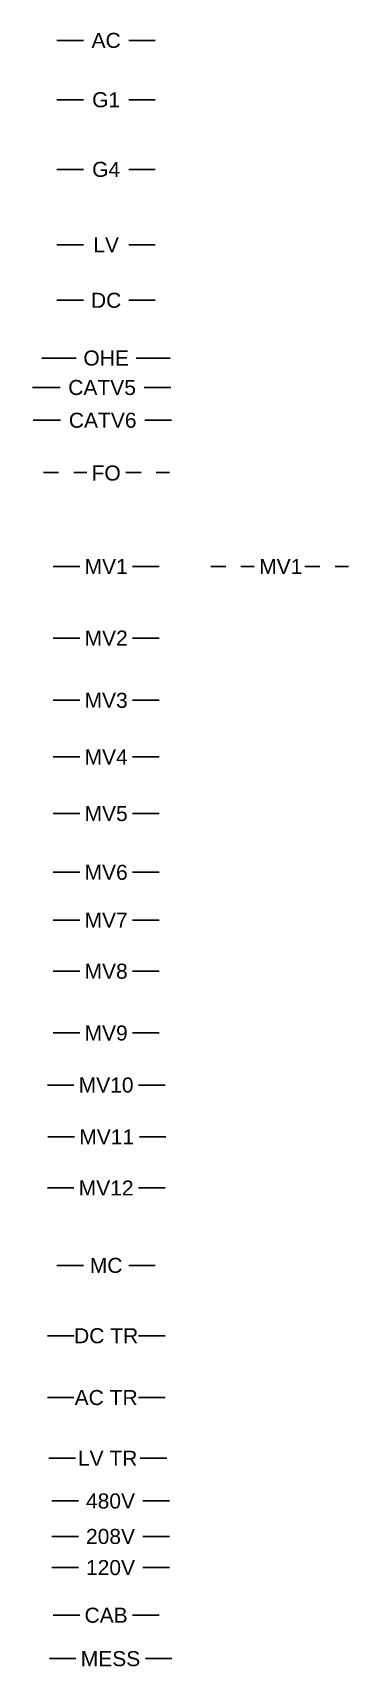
# Model space of a CAD drawing. Header units: feet. Extents: x -21 to 907, y -35 to 259.
# Drawn here: x -20.82 to -18.72, y -23.96 to -13.09 of the extents above; entities that cross this region are included whole.
import ezdxf
from ezdxf.enums import TextEntityAlignment as Align
from ezdxf.lldxf.tags import DXFTag

# ---------------------------------------------------------------- set-up
doc = ezdxf.new("R2010")
doc.units = ezdxf.units.FT
doc.header["$MEASUREMENT"] = 0
doc.linetypes.add('DASHDOTX2', pattern=[2, 1, -0.5, 0, -0.5])
doc.styles.add('NEI-A', font='arial.ttf')
tags = doc.linetypes.add('G1', pattern='A,0.176989,-0.056821,["G1",NEI-A,S=0.1,R=0,X=0,Y=-0.05],-0.243179,0.176989', length=0.653978).pattern_tags.tags
tags[6] = DXFTag(74, 10)

msp = doc.modelspace()

# ---------------------------------------------------------------- texts
at = {"layer": 'Defpoints', "linetype": 'G1', "style": 'NEI-A'}
for s, p in [('AC', (-20.333, -13.143)), ('G1', (-20.333, -13.538)), ('G4', (-20.333, -14.001)), ('LV', (-20.333, -14.503)), ('DC', (-20.333, -14.872)), ('OHE', (-20.333, -15.256)), ('CATV5', (-20.36, -15.452)), ('CATV6', (-20.356, -15.67)), ('FO', (-20.333, -16.021)), ('MV1', (-20.333, -16.643)), ('MV1', (-19.171, -16.643)), ('MV2', (-20.333, -17.119)), ('MV3', (-20.333, -17.533)), ('MV4', (-20.333, -17.91)), ('MV5', (-20.333, -18.286)), ('MV6', (-20.333, -18.677)), ('MV7', (-20.333, -18.995)), ('MV8', (-20.333, -19.335)), ('MV9', (-20.333, -19.746)), ('MV10', (-20.333, -20.092)), ('MV11', (-20.329, -20.437)), ('MV12', (-20.333, -20.777)), ('MC', (-20.333, -21.292)), ('DC TR', (-20.333, -21.76)), ('AC TR', (-20.333, -22.171)), ('LV TR', (-20.323, -22.575)), ('480V', (-20.304, -22.859)), ('208V', (-20.304, -23.095)), ('120V', (-20.304, -23.302)), ('CAB', (-20.333, -23.619)), ('MESS', (-20.304, -23.908))]:
    msp.add_text(s, height=0.1, dxfattribs=at).set_placement(p, align=Align.MIDDLE_CENTER)

# ---------------------------------------------------------------- linework, layer by layer
at = {"layer": 'Defpoints', "linetype": 'Continuous'}
for p, q in [((-20.66, -13.143), (-20.483, -13.143)), ((-20.183, -13.143), (-20.006, -13.143)), ((-20.66, -13.538), (-20.483, -13.538)), ((-20.183, -13.538), (-20.006, -13.538)), ((-20.66, -14.001), (-20.483, -14.001)), ((-20.183, -14.001), (-20.006, -14.001)), ((-20.66, -14.503), (-20.483, -14.503)), ((-20.183, -14.503), (-20.006, -14.503)), ((-20.66, -14.872), (-20.483, -14.872)), ((-20.183, -14.872), (-20.006, -14.872)), ((-20.76, -15.256), (-20.533, -15.256)), ((-20.133, -15.256), (-19.906, -15.256)), ((-20.822, -15.452), (-20.64, -15.452)), ((-20.08, -15.452), (-19.903, -15.452)), ((-20.818, -15.67), (-20.636, -15.67)), ((-20.076, -15.67), (-19.899, -15.67)), ((-20.685, -16.643), (-20.508, -16.643)), ((-20.158, -16.643), (-19.981, -16.643)), ((-20.685, -17.119), (-20.508, -17.119)), ((-20.158, -17.119), (-19.981, -17.119)), ((-20.685, -17.533), (-20.508, -17.533)), ((-20.158, -17.533), (-19.981, -17.533)), ((-20.685, -17.91), (-20.508, -17.91)), ((-20.158, -17.91), (-19.981, -17.91)), ((-20.685, -18.286), (-20.508, -18.286)), ((-20.158, -18.286), (-19.981, -18.286)), ((-20.685, -18.677), (-20.508, -18.677)), ((-20.158, -18.677), (-19.981, -18.677)), ((-20.685, -18.995), (-20.508, -18.995)), ((-20.158, -18.995), (-19.981, -18.995)), ((-20.685, -19.335), (-20.508, -19.335)), ((-20.158, -19.335), (-19.981, -19.335)), ((-20.685, -19.746), (-20.508, -19.746)), ((-20.158, -19.746), (-19.981, -19.746)), ((-20.724, -20.092), (-20.547, -20.092)), ((-20.117, -20.092), (-19.94, -20.092)), ((-20.72, -20.437), (-20.543, -20.437)), ((-20.112, -20.437), (-19.935, -20.437)), ((-20.724, -20.777), (-20.547, -20.777)), ((-20.117, -20.777), (-19.94, -20.777)), ((-20.66, -21.292), (-20.483, -21.292)), ((-20.183, -21.292), (-20.006, -21.292)), ((-20.695, -22.859), (-20.518, -22.859)), ((-20.088, -22.859), (-19.911, -22.859)), ((-20.695, -23.095), (-20.518, -23.095)), ((-20.088, -23.095), (-19.911, -23.095)), ((-20.695, -23.302), (-20.518, -23.302)), ((-20.088, -23.302), (-19.911, -23.302)), ((-20.685, -23.619), (-20.508, -23.619)), ((-20.158, -23.619), (-19.981, -23.619)), ((-20.71, -23.908), (-20.534, -23.908)), ((-20.072, -23.908), (-19.895, -23.908))]:
    msp.add_line(p, q, dxfattribs=at)
at = {"layer": 'Defpoints', "linetype": 'DASHDOTX2', "ltscale": 0.1}
for p, q in [((-20.749, -16.018), (-20.461, -16.018)), ((-20.201, -16.018), (-19.912, -16.018)), ((-19.637, -16.643), (-19.348, -16.643)), ((-19.01, -16.643), (-18.721, -16.643))]:
    msp.add_line(p, q, dxfattribs=at)
at = {"layer": 'Defpoints', "linetype": 'Continuous', "lineweight": -3}
for p, q in [((-20.724, -21.76), (-20.547, -21.76)), ((-20.117, -21.76), (-19.94, -21.76)), ((-20.724, -22.171), (-20.547, -22.171)), ((-20.117, -22.171), (-19.94, -22.171)), ((-20.714, -22.575), (-20.537, -22.575)), ((-20.107, -22.575), (-19.93, -22.575))]:
    msp.add_line(p, q, dxfattribs=at)

msp.set_redraw_order([(e.dxf.handle, doc.entitydb.next_handle()) for e in msp.query("TEXT MTEXT ATTDEF DIMENSION ARC_DIMENSION")])  # texts and dimensions are drawn at this point

doc.saveas('drawing.dxf')
